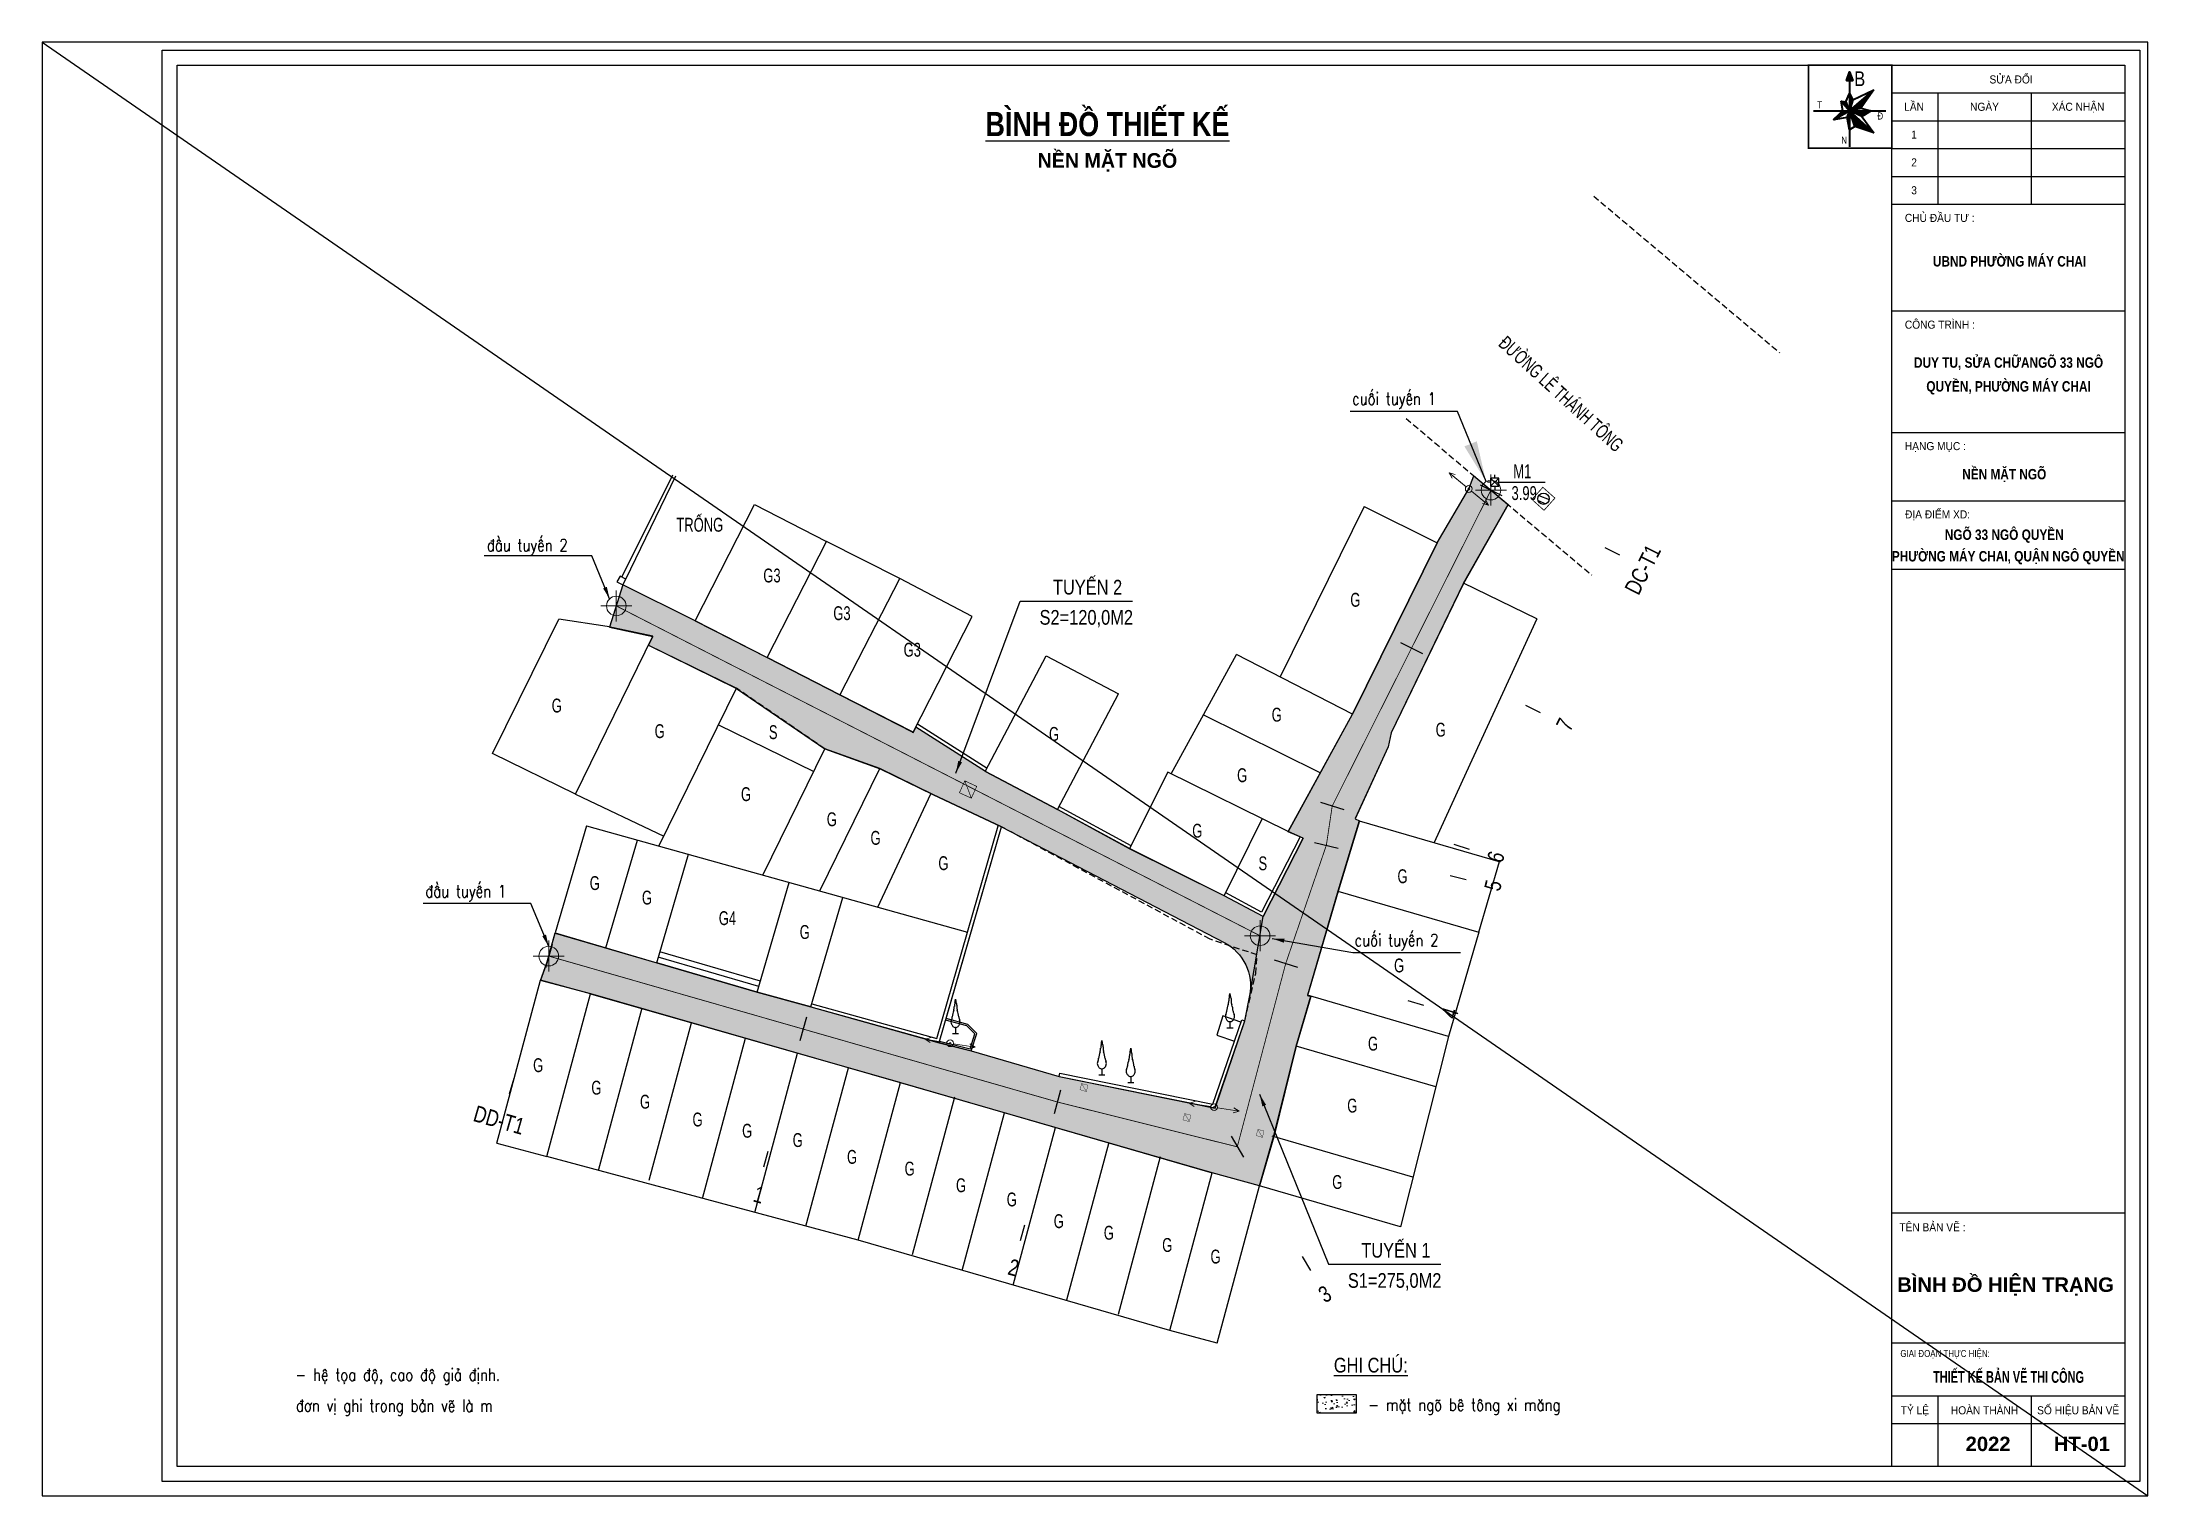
# Model space of a CAD drawing. Header units: millimetres. Extents: x 1823 to 2398, y 1966 to 2177.
# Drawn here: x 2183.1 to 2312.2, y 1966.5 to 2055.6 of the extents above; entities that cross this region are included whole.
import ezdxf
from ezdxf.enums import TextEntityAlignment as Align

# ---------------------------------------------------------------- set-up
doc = ezdxf.new("R2010")
doc.units = ezdxf.units.MM
doc.linetypes.add('ACAD_ISO10W100', pattern=[18, 12, -3, 0, -3])
doc.linetypes.add('DASHED', pattern=[19.05, 12.7, -6.35])
for name, color, linetype in [('BT7-THAY', 7, 'Continuous'), ('CAY', 3, 'Continuous'), ('chu', 6, 'Continuous'), ('coc', 1, 'Continuous'), ('Coc tren tuyen', 3, 'Continuous'), ('ENTTNTHIETKE1', 2, 'Continuous'), ('GA', 7, 'Continuous'), ('GHICHU', 7, 'Continuous'), ('KHUNGTEN', 5, 'Continuous'), ('NOI', 2, 'Continuous'), ('T.bao', 6, 'Continuous'), ('thep', 2, 'Continuous'), ('Tuyen', 7, 'Continuous'), ('TXT', 5, 'Continuous')]:
    doc.layers.add(name, color=color, linetype=linetype)
for name, color, linetype, lineweight in [('COT Ha The', 1, 'Continuous', 13), ('Khung', 1, 'Continuous', 35), ('Khungbo', 32, 'Continuous', 25), ('LC Dim', 8, 'Continuous', 18), ('LC Hatch', 252, 'Continuous', 9), ('LC Khac', 4, 'Continuous', 9), ('LC Net dam 1', 30, 'Continuous', 30), ('LC Net thay', 7, 'Continuous', 25), ('LC Text1', 3, 'Continuous', 20), ('LC Text2', 7, 'Continuous', 25)]:
    doc.layers.add(name, color=color, linetype=linetype, lineweight=lineweight)
doc.layers.add('KCS_Plotter', color=11, linetype='Continuous', plot=False)
doc.styles.add('LC 1', font='')
doc.styles.add('LC 3', font='vnsimli.shx', dxfattribs={"width": 0.75})
doc.styles.add('LC3', font='', dxfattribs={"width": 0.8})
doc.styles.get("Standard").update_dxf_attribs({"font": 'RomanS'})
doc.styles.add('style1', font='')
doc.styles.add('T2', font='', dxfattribs={"width": 0.8})
doc.styles.add('Ten duong', font='', dxfattribs={"width": 0.85})
doc.styles.add('THANG2', font='')
doc.styles.add('VnAvantH-B', font='')
doc.styles.get('LC 1').set_extended_font_data('.VnAvantH', bold=True)
doc.styles.get('LC3').set_extended_font_data('.VnArialH', bold=True)
doc.styles.get('style1').set_extended_font_data('.VnAvantH')
doc.styles.get('T2').set_extended_font_data('.VnArialH')
doc.styles.get('Ten duong').set_extended_font_data('.VnBlackH')
doc.styles.get('THANG2').set_extended_font_data('.VnHelvetInsH', bold=True)
doc.styles.get('VnAvantH-B').set_extended_font_data('.VnAvantH', bold=True)
doc.dimstyles.new('ISO-25', dxfattribs={"dimtxt": 2.5, "dimasz": 2.5, "dimexe": 1.25, "dimexo": 0.625, "dimtad": 1, "dimtxsty": 'Standard', "dimcen": 2.5, "dimadec": 0, "dimazin": 2, "dimtfac": 0, "dimtdec": 0, "dimtofl": 0, "dimtmove": 0, "dimatfit": 0, "dimfxl": 1, "dimtzin": 0, "dimarcsym": 0})
pattern_1 = [(45, (2233.8898275, 2010.0091837), (-0.001590994, 0.001590994), [])]

msp = doc.modelspace()

# ---------------------------------------------------------------- texts
at = {"layer": 'GHICHU', "color": 0, "style": 'THANG2'}
for s, height, p in [('b×nh ®å hiÖn tr¹ng', 0.8868, (2303.46, 1978.99, -6.17)), ('2022', 0.887, (2302.39, 1969.23, -6.17)), ('ht-01', 0.887, (2308.14, 1969.23, -6.17))]:
    msp.add_text(s, height=height, rotation=359.9992, dxfattribs=at).set_placement(p, align=Align.CENTER)
at = {"layer": 'Khung', "color": 0, "style": 'Ten duong', "width": 0.85}
for s, height, p in [('B', 0.9, (2294.18, 2052.89, -6.17)), ('t', 0.438, (2291.92, 2051.52, -6.17)), ('®', 0.438, (2295.6, 2050.84, -6.17)), ('n', 0.438, (2293.39, 2049.36, -6.17))]:
    msp.add_text(s, height=height, dxfattribs=at).set_placement(p)
at = {"layer": 'LC Text1', "color": 3, "style": 'LC 3', "width": 0.8}
for s, p in [('- hÖ täa ®é, cao ®é gi¶ ®Þnh.', (2198.64, 1973.54, -4.12)), ('®¬n vÞ ghi trong b¶n vÏ lµ m', (2198.67, 1971.65, -4.12)), ('- mÆt ngâ bª t«ng xi m¨ng', (2264.4, 1971.7, -2.06))]:
    msp.add_text(s, height=0.75, rotation=359.9992, dxfattribs=at).set_placement(p)
at = {"layer": 'LC Text2', "style": 'T2', "width": 0.8}
for s, p in [('tuyÕn 2', (2245.07, 2021.73, -2.06)), ('s2=120,0m2', (2244.25, 2019.88, -2.06)), ('tuyÕn 1', (2263.97, 1981.09, -2.06)), ('s1=275,0m2', (2263.15, 1979.24, -2.06)), ('%%Ughi chó:', (2262.29, 1974.05, -2.06))]:
    msp.add_text(s, height=0.9, rotation=359.9992, dxfattribs=at).set_placement(p)

# ---------------------------------------------------------------- blocks, each defined once
blk = doc.blocks.new('khung vpn')
at = {"layer": 'Defpoints'}
for p, q in [((52556.46, -4195.446), (52498.758, -4195.446)), ((52498.758, -4195.446), (52498.758, -4235.276)), ((52556.46, -4235.276), (52556.46, -4195.446)), ((52498.758, -4235.276), (52556.46, -4235.276))]:
    blk.add_line(p, q, dxfattribs=at)
at = {"layer": 'KHUNGTEN'}
blk.add_lwpolyline([(52556.243, -4234.885), (52502.048, -4234.885), (52502.048, -4195.662), (52556.243, -4195.662)], close=True, dxfattribs=at)
at = {"layer": 'T.bao'}
for p, q in [((52549.443, -4196.835), (52555.832, -4196.835)), ((52550.703, -4196.835), (52550.703, -4199.885)), ((52553.267, -4196.835), (52553.267, -4199.885)), ((52549.443, -4197.598), (52555.832, -4197.598)), ((52549.443, -4198.36), (52555.832, -4198.36)), ((52549.443, -4199.123), (52555.832, -4199.123)), ((52549.443, -4227.516), (52555.832, -4227.516)), ((52549.443, -4232.534), (52555.832, -4232.534)), ((52550.703, -4232.534), (52550.703, -4234.474)), ((52553.267, -4232.534), (52553.267, -4234.474)), ((52549.443, -4233.296), (52555.832, -4233.296))]:
    blk.add_line(p, q, dxfattribs=at)
at = {"layer": 'thep'}
for p, q in [((52549.443, -4199.885), (52555.832, -4199.885)), ((52549.443, -4202.81), (52555.832, -4202.81)), ((52549.443, -4206.138), (52555.832, -4206.138)), ((52549.443, -4208.009), (52555.832, -4208.009)), ((52549.443, -4209.881), (52555.832, -4209.881)), ((52549.443, -4231.083), (52555.832, -4231.083))]:
    blk.add_line(p, q, dxfattribs=at)
for points in [[(52555.832, -4234.474), (52502.459, -4234.474), (52502.459, -4196.073), (52555.832, -4196.073)], [(52555.832, -4196.073), (52555.832, -4234.474), (52549.443, -4234.474), (52549.443, -4196.073)]]:
    blk.add_lwpolyline(points, close=True, dxfattribs=at)
at = {"layer": 'TXT', "linetype": 'Continuous'}
blk.add_line((52555.832, -4196.073), (52555.832, -4234.474), dxfattribs=at)
at = {"layer": 'BT7-THAY', "linetype": 'ByBlock', "style": 'VnAvantH-B'}
for s, height, width, p in [('ubnd ph\xadêng m¸y chai', 0.28512, 0.85, (52552.67, -4201.592)), ('nÒn mÆt ngâ', 0.28512, 0.85, (52552.525, -4207.424)), ('ngâ 33 ng« quyÒn', 0.28512, 0.85, (52552.525, -4209.082)), ('ph\xadêng m¸y chai, quËn ng« quyÒn', 0.28512, 0.85, (52552.634, -4209.673)), ('thiÕt kÕ b¶n vÏ thi c«ng', 0.32076, 0.7, (52552.643, -4232.177))]:
    blk.add_text(s, height=height, dxfattribs=dict(at, width=width)).set_placement(p, align=Align.CENTER)
at = {"layer": 'BT7-THAY', "insert": (52552.643, -4204.081), "char_height": 0.28512, "width": 6.31626, "attachment_point": 2, "line_spacing_factor": 1.372151, "style": 'VnAvantH-B'}
blk.add_mtext('{\\W0.85;duy tu, söa ch÷angâ 33 ng« quyÒn, ph\xadêng m¸y chai}', dxfattribs=at)
at = {"layer": 'TXT', "linetype": 'Continuous', "style": 'T2'}
for s, height, width, p in [('söa ®æi', 0.2218, 0.9, (52552.713, -4196.577)), ('lÇn', 0.2218, 0.9, (52550.054, -4197.326)), ('ngµy', 0.2218, 0.9, (52551.985, -4197.326)), ('x¸c nhËn', 0.2218, 0.9, (52554.55, -4197.326)), ('1', 0.222, 0.9, (52550.054, -4198.089)), ('2', 0.222, 0.9, (52550.054, -4198.851)), ('3', 0.222, 0.9, (52550.054, -4199.614)), ('giai ®o¹n thùc hiÖn:', 0.19408, 0.8, (52550.904, -4231.471)), ('tû lÖ', 0.2218, 0.9, (52550.076, -4233.041)), ('hoµn thµnh', 0.2218, 0.9, (52551.985, -4233.041)), ('sè hiÖu b¶n vÏ', 0.22181, 0.9, (52554.55, -4233.041))]:
    blk.add_text(s, height=height, dxfattribs=dict(at, width=width)).set_placement(p, align=Align.CENTER)
at = {"layer": 'TXT', "linetype": 'Continuous', "style": 'T2', "width": 0.9}
for s, height, p in [('chñ ®Çu t\xad :', 0.22181, (52549.802, -4200.371)), ('c«ng tr×nh :', 0.22181, (52549.802, -4203.296)), ('h¹ng môc :', 0.2218, (52549.802, -4206.623)), ('®Þa ®iÓm xd:', 0.22181, (52549.806, -4208.494)), ('tªn b¶n vÏ :', 0.22181, (52549.651, -4228.026))]:
    blk.add_text(s, height=height, dxfattribs=at).set_placement(p)
blk = doc.blocks.new('TIEUDE1')
at = {"layer": 'LC Text2', "color": 7, "style": 'LC 1'}
blk.add_attdef('TIªU§Ò', text='', height=5, dxfattribs=at).set_placement((0, 0), align=Align.BOTTOM_CENTER)
blk.add_attdef('TL', text='', height=3, dxfattribs=at).set_placement((0, -2), align=Align.TOP_CENTER)
blk = doc.blocks.new('COTHATHE')
at = {"layer": 'COT Ha The', "linetype": 'Continuous'}
for p, q in [((-2.59, 0), (-2.01, 0.25)), ((-2.59, 0), (-2.01, -0.25)), ((2.59, 0), (2.01, 0.25)), ((2.59, 0), (2.01, -0.25))]:
    blk.add_line(p, q, dxfattribs=at)
at = {"layer": 'COT Ha The'}
for p, q in [((-2.59, 0), (-0.35, 0)), ((-2.59, 0), (-0.35, 0)), ((2.59, 0), (0.35, 0))]:
    blk.add_line(p, q, dxfattribs=at)
blk.add_circle((0, 0), 0.348, dxfattribs=at)
at = {"layer": 'COT Ha The', "linetype": 'Continuous'}
for start, end in [(0, 180), (180, 0)]:
    blk.add_arc((0, 0), 0.075, start, end, dxfattribs=at)
blk = doc.blocks.new('cay')
at = {"layer": 'CAY', "color": 3, "extrusion": (-0.000518657, 0.000768986, 1)}
for p, q in [((-0.2, 0, 0), (0.2, 0, 0)), ((-0.02, 0.76, 0), (-0.02, 0, 0)), ((-0.38, -0.01, 0), (0.36, -0.01, 0))]:
    blk.add_line(p, q, dxfattribs=at)
blk.add_lwpolyline([(-0.06, 3.91), (-0.02, 4.2), (0.02, 3.91, 0.060426), (0.05, 3.76, -0.106971), (0.13, 3.29, 0.106991), (0.2, 2.82)], format="xyb", dxfattribs=at)
for centre, radius, start, end in [((2.45, 1.79), 2.88, 159.0493, 175.3553), ((-1.29, 3.22), 1.12, 339.0493, 3.4768), ((0.96, 3.36), 1.12, 159.0538, 183.4768), ((-0.67, 3.98), 0.619, 339.0538, 352.8855), ((-2.49, 1.79), 2.88, 4.6759, 20.9819), ((-0.04, 1.39), 0.539, 154.1495, 205.8817), ((-1.53, 2.12), 1.12, 334.1495, 355.3553), ((0.91, 1.85), 1.59, 205.8817, 218.192), ((-0.1, 1.06), 0.312, 218.192, 284.9931), ((0.06, 1.06), 0.312, 255.038, 321.8392), ((-0.94, 1.85), 1.59, 321.8392, 334.1495), ((1.5, 2.12), 1.12, 184.6759, 205.8817), ((0, 1.39), 0.539, 334.1495, 25.8817)]:
    blk.add_arc(centre, radius, start, end, dxfattribs=at)
blk = doc.blocks.new('bu lon')
at = {"layer": 'LC Khac', "color": 9}
for p, q in [((0.79, 0), (-0.79, 0)), ((0, -0.79), (0, 0.79))]:
    blk.add_line(p, q, dxfattribs=at)
at = {"layer": 'LC Khac', "color": 7}
blk.add_circle((0, 0), 0.5, dxfattribs=at)
blk = doc.blocks.new('COCTRENTUYEN')
at = {"layer": 'Coc tren tuyen'}
for p, q in [((64.73, 25.05), (65.62, 24.6)), ((59.86, 15.37), (60.76, 14.92)), ((55.47, 6.85), (56.42, 6.55)), ((55.25, 4.94), (56.22, 4.7)), ((52.65, -2.72), (53.61, -3.01)), ((-2.15, -7.51), (-2.43, -8.47)), ((13.43, -11.98), (13.16, -12.94)), ((29.15, -16.49), (28.89, -17.45)), ((46.17, -18.41), (46.68, -19.27))]:
    blk.add_line(p, q, dxfattribs=at)
for points in [[(57.08, 28.89), (58.42, 28.22)], [(52.21, 19.22), (53.55, 18.54)], [(47.3, 9.43), (48.73, 8.98)], [(46.93, 6.96), (48.39, 6.61)], [(0.21, 0.72), (-0.21, -0.72)], [(44.46, -0.23), (45.89, -0.67)], [(15.79, -3.75), (15.38, -5.19)], [(31.37, -8.22), (30.98, -9.67)], [(41.82, -11.04), (42.58, -12.33)]]:
    blk.add_lwpolyline(points, dxfattribs=at)
at = {"layer": 'Tuyen', "color": 1, "linetype": 'ACAD_ISO10W100', "lineweight": 25, "ltscale": 0.1, "const_width": 0.05}
blk.add_lwpolyline([(0, 0), (31.17, -8.94), (42.2, -11.69), (45.17, -0.45), (47.66, 6.79), (48.02, 9.2), (57.75, 28.56)], dxfattribs=at)
at = {"layer": 'Tuyen', "color": 1, "linetype": 'ACAD_ISO10W100', "lineweight": 25, "ltscale": 0.1, "const_width": 0.05, "elevation": -0.01}
blk.add_lwpolyline([(4.14, 21.46), (43.61, 1.24)], dxfattribs=at)
at = {"layer": 'Coc tren tuyen', "char_height": 1, "attachment_point": 1}
for s, insert, width, rotation in [('\\Fviet buddy.shx;\\W0.8000000000;\\T1.0000000000;\\o\\lDC-T1', (65.9, 22.51), 4.1143, 63.3054), ('\\Fviet buddy.shx;\\W0.8000000000;\\T1.0000000000;\\o\\l7', (61.7, 14.15), 1.181, 63.3054), ('\\Fviet buddy.shx;\\W0.8000000000;\\T1.0000000000;\\o\\l6', (57.48, 5.95), 1.1429, 72.4686), ('\\Fviet buddy.shx;\\W0.8000000000;\\T1.0000000000;\\o\\l5', (57.32, 4.16), 1.181, 76.3276), ('\\Fviet buddy.shx;\\W0.8000000000;\\T1.0000000000;\\o\\l4', (54.66, -3.63), 1.219, 73.093), ('\\Fviet buddy.shx;\\W0.8000000000;\\T1.0000000000;\\o\\lDD-T1', (-4.42, -9.13), 4.1143, 343.9949), ('\\Fviet buddy.shx;\\W0.8000000000;\\T1.0000000000;\\o\\l1', (12.74, -14.06), 0.8381, 343.9949), ('\\Fviet buddy.shx;\\W0.8000000000;\\T1.0000000000;\\o\\l2', (28.33, -18.53), 1.181, 345.0093), ('\\Fviet buddy.shx;\\W0.8000000000;\\T1.0000000000;\\o\\l3', (47.06, -20.43), 1.181, 30.5932)]:
    blk.add_mtext(s, dxfattribs=dict(at, insert=insert, width=width, rotation=rotation))
blk = doc.blocks.new('NENHIENTRANG')
at = {"layer": 'GA'}
h = blk.add_hatch(dxfattribs=at)
h.set_pattern_fill('ANSI31', color=5, scale=2.5, angle=292.3038, style=0)
h.set_pattern_definition([(337.303808, (-2698.49662, -12.83195), (0.12057648, 0.288301167), [])])
h.paths.add_polyline_path([(61.23, 27.8, 1), (60.71, 28.26, 1)])
at = {"layer": 'coc', "elevation": 0.01}
for points in [[(57.73, 29.05), (57.53, 29.05)], [(57.73, 29.3), (58.23, 28.8)], [(57.73, 28.8), (58.23, 29.3)], [(57.98, 29.3), (57.98, 29.5)], [(57.98, 28.8), (57.98, 28.6)], [(58.23, 29.05), (61.07, 29.05)]]:
    blk.add_lwpolyline(points, dxfattribs=at)
blk.add_lwpolyline([(57.73, 28.8), (58.23, 28.8), (58.23, 29.3), (57.73, 29.3)], close=True, dxfattribs=at)
at = {"layer": 'GA', "color": 5, "const_width": 0.05, "elevation": 0.02}
blk.add_lwpolyline([(60.26, 27.99), (61, 27.32), (61.67, 28.07), (60.93, 28.73)], close=True, dxfattribs=at)
at = {"layer": 'GA', "color": 5}
blk.add_circle((60.97, 28.03, 0.02), 0.35, dxfattribs=at)
at = {"layer": 'NOI', "color": 3, "linetype": 'DASHED', "ltscale": 0.03}
for points, elevation in [([(64.05, 46.58), (75.44, 36.98)], -0.02), ([(52.55, 32.94), (63.94, 23.34)], -0.02), ([(16.92, 12.7), (11.5, 16.42)], -0.21), ([(42.66, -3.97), (43.33, -1.07), (43.42, 0.07), (40.53, 1.04), (27.74, 7.93)], -0.21)]:
    blk.add_lwpolyline(points, dxfattribs=dict(at, elevation=elevation))
at = {"layer": 'NOI'}
for points, elevation in [([(4.48, 23.23), (7.6, 29.49)], -0.01), ([(4.72, 23.11), (7.79, 29.43)], -0.01), ([(8.97, 20.55), (12.61, 27.67)], -0.22), ([(12.61, 27.67), (17.03, 25.41)], -0.22), ([(56.06, 22.85), (58.8, 27.67)], -0.06), ([(13.39, 18.29), (17.03, 25.41)], -0.26), ([(25.96, 20.82), (21.51, 23.15), (17.03, 25.41)], -0.15), ([(4.54, 22.75), (3.73, 20.16)], -0.01), ([(8.97, 20.55), (4.54, 22.75)], -0.22), ([(17.86, 16.03), (21.51, 23.15)], -0.3), ([(56.06, 22.85), (51.63, 13.69), (51.45, 12.83), (49.43, 8.43)], -0.06), ([(60.56, 20.67), (56.06, 22.85)], -0.06), ([(22.32, 13.69), (25.96, 20.82)], -0.15), ([(60.56, 20.67), (56.22, 11.25), (56.22, 11.25), (54.26, 6.96)], -0.06), ([(-3.44, 12.41), (0.61, 20.64)], -0.01), ([(6.38, 19.6), (3.57, 20.2), (0.61, 20.64)], -0.15), ([(1.63, 9.92), (6.38, 19.6)], -0.03), ([(8.97, 20.55), (13.39, 18.29)], -0.22), ([(6.11, 19.06), (11.5, 16.42)], -0.15), ([(22.33, 13.72), (17.85, 16.01), (13.39, 18.29)], -0.15), ([(26.75, 11.32), (30.48, 18.4)], -0.13), ([(30.49, 18.4), (34.91, 16.07)], -0.14), ([(38.15, 11.17), (42.15, 18.49)], -0.19), ([(49.27, 14.83), (42.15, 18.49)], -0.18), ([(6.75, 6.74), (11.5, 16.42)], -0.04), ([(31.18, 8.99), (34.91, 16.07)], -0.14), ([(26.87, 11.49), (22.6, 14.21)], -0.14), ([(47.29, 11.23), (40.11, 14.78)], -0.18), ([(45.32, 7.63), (49.27, 14.83)], -0.19), ([(10.4, 14.17), (16.24, 11.31)], -0.15), ([(26.76, 11.32), (22.49, 14.04)], -0.14), ([(1.63, 9.92), (-3.44, 12.41)], -0.03), ([(13.12, 4.97), (16.92, 12.7)], -0.09), ([(20.3, 11.49), (16.92, 12.7)], -0.21), ([(16.62, 3.99), (20.3, 11.49)], -0.21), ([(23.53, 9.9), (20.3, 11.49)], -0.21), ([(26.76, 11.32), (31.18, 8.99)], -0.14), ([(37.94, 11.28), (35.6, 6.59)], -0.22), ([(45.32, 7.63), (37.94, 11.28)], -0.18), ([(1.63, 9.92), (7.05, 7.36)], -0.03), ([(20.16, 3), (23.42, 9.95)], -0.21), ([(27.74, 7.93), (23.53, 9.9)], -0.21), ([(35.7, 6.76), (31.27, 9.17)], -0.22), ([(2.31, 7.98), (0.39, 1.42)], -0.18), ([(2.31, 7.98), (25.67, 1.46)], -0.18), ([(23.79, -5.06), (27.55, 7.98)], -0.17), ([(23.93, -5.3), (27.74, 7.93)], -0.17), ([(35.6, 6.59), (31.18, 8.99)], -0.22), ([(41.4, 3.69), (43.73, 8.41)], -0.22), ([(49.68, 8.29), (48.37, 3.98)], -0.21), ([(49.68, 8.29), (58.32, 5.77)], -0.21), ([(3.5, 0.51), (5.44, 7.11)], -0.18), ([(41.4, 3.69), (35.6, 6.59)], -0.22), ([(46.23, 7.22), (43.78, 2.43), (41.4, 3.69)], -0.19), ([(46.05, 7.31), (43.69, 2.7), (41.49, 3.87)], -0.19), ([(46.23, 7.22), (45.32, 7.63)], -0.19), ([(6.62, -0.41), (8.56, 6.24)], -0.19), ([(57.01, 1.46), (58.27, 5.79)], -0.23), ([(12.77, -2.21), (14.74, 4.51)], -0.2), ([(48.37, 3.98), (46.51, -2.4)], -0.23), ([(48.37, 3.98), (57.01, 1.46)], -0.23), ([(16.07, -3.11), (18.03, 3.59)], -0.15), ([(-0.09, -0.36), (0.22, 0.84), (0.39, 1.42)], -0.18), ([(0.39, 1.42), (6.62, -0.41)], -0.18), ([(57.01, 1.46), (55.15, -4.92)], -0.23), ([(12.97, -1.54), (6.81, 0.26)], -0.2), ([(-0.09, -0.36), (-0.51, -1.48)], -0.18), ([(12.77, -2.21), (6.62, -0.41)], -0.2), ([(12.87, -1.87), (6.71, -0.07)], -0.2), ([(-3.19, -11.46), (-0.51, -1.48)], -0.07), ([(2.56, -2.32), (-0.51, -1.48)], -0.18), ([(-0.11, -12.29), (2.56, -2.32)], -0.07), ([(2.56, -2.32), (21.55, -7.75)], -0.18), ([(16.07, -3.11), (12.77, -2.21)], -0.15), ([(43.56, -14.07), (44.43, -11.07), (45.81, -5.53), (46.71, -2.46)], -0.17), ([(55.15, -4.92), (46.51, -2.4)], -0.23), ([(3.05, -13.14), (5.72, -3.17)], -0.08), ([(16.07, -3.11), (23.93, -5.3)], -0.15), ([(16.12, -2.92), (23.79, -5.06)], -0.15), ([(23.93, -5.3), (25.89, -5.8), (26.23, -4.74), (25.68, -4.2), (24.35, -3.82)], -0.17), ([(42.42, -4.04), (41.32, -3.67), (40.95, -4.85), (42.02, -5.21)], -0.15), ([(6.15, -13.74), (8.74, -4.09)], -0.07), ([(9.42, -14.85), (12.06, -5.03)], -0.07), ([(23.95, -5.21), (25.82, -5.68), (26.12, -4.77), (25.63, -4.28), (24.32, -3.92)], -0.17), ([(31.29, -7.38), (40.83, -9.3), (42.66, -3.97)], -0.15), ([(31.33, -7.18), (40.7, -9.07), (42.47, -3.9)], -0.15), ([(42.47, -3.9), (42.66, -3.97)], -0.15), ([(55.15, -4.92), (52.2, -16.59)], -0.23), ([(12.62, -15.71), (15.24, -5.95)], -0.07), ([(54.37, -8.02), (45.81, -5.53)], -0.22), ([(15.76, -16.55), (18.37, -6.84)], -0.07), ([(31.29, -7.38), (31.33, -7.18)], -0.15), ([(18.96, -17.41), (21.55, -7.75)], -0.07), ([(21.55, -7.75), (40.66, -13.29)], -0.12), ([(22.29, -18.28), (24.88, -8.62)], -0.13), ([(25.34, -19.26), (27.93, -9.6)], -0.12), ([(-3.19, -11.46), (-0.11, -12.28)], -0.07), ([(28.46, -20.16), (31.06, -10.5)], -0.11), ([(31.75, -21.06), (34.34, -11.4)], -0.14), ([(52.97, -13.55), (44.33, -11.03)], -0.21), ([(18.96, -17.41), (-0.11, -12.29)], -0.17), ([(34.91, -21.95), (37.5, -12.29)], -0.11), ([(38.07, -22.95), (40.66, -13.29)], -0.17), ([(43.56, -14.07), (40.66, -13.29)], -0.17), ([(40.97, -23.73), (43.56, -14.07)], -0.17), ([(52.2, -16.59), (43.56, -14.07)], -0.17), ([(38.07, -22.95), (18.96, -17.41)], -0.17), ([(40.97, -23.73), (38.07, -22.95)], -0.17)]:
    blk.add_lwpolyline(points, dxfattribs=dict(at, elevation=elevation))
for points in [[(54.46, 25.33), (56.39, 28.63), (56.7, 29.44)], [(49.98, 27.55), (44.82, 17.12)], [(49.98, 27.55), (54.46, 25.33)], [(54.46, 25.33), (49.27, 14.83)]]:
    blk.add_lwpolyline(points, dxfattribs=at)
at = {"layer": 'NOI', "elevation": -0.01}
blk.add_lwpolyline([(4.18, 22.93), (4.54, 22.75), (4.72, 23.11), (4.37, 23.29)], close=True, dxfattribs=at)
at = {"layer": 'NOI', "color": 5}
for points, const_width, elevation in [([(25.17, 10.01), (25.9, 9.68), (26.23, 10.4), (25.5, 10.74)], 0.04, -3.22), ([(32.56, -8.19), (32.95, -8.3), (33.05, -7.91), (32.66, -7.81)], 0.02, -0.15), ([(38.87, -10.04), (39.26, -10.14), (39.36, -9.75), (38.98, -9.65)], 0.02, -0.2), ([(43.36, -11), (43.74, -11.11), (43.84, -10.72), (43.46, -10.62)], 0.02, -0.23)]:
    blk.add_lwpolyline(points, close=True, dxfattribs=dict(at, const_width=const_width, elevation=elevation))
for points, const_width, elevation in [([(25.5, 10.74), (25.9, 9.68)], 0.04, -3.22), ([(32.66, -7.81), (32.95, -8.3)], 0.02, -0.15), ([(38.98, -9.65), (39.26, -10.14)], 0.02, -0.2), ([(43.46, -10.62), (43.74, -11.11)], 0.02, -0.23)]:
    blk.add_lwpolyline(points, dxfattribs=dict(at, const_width=const_width, elevation=elevation))
at = {"layer": 'CAY', "xscale": 0.5, "yscale": 0.5, "zscale": 0.5}
for p in [(41.76, -4.39, -3.99), (24.94, -4.74, -3.99), (33.91, -7.28, 0.08), (35.68, -7.75, -3.99)]:
    blk.add_blockref('cay', p, dxfattribs=at)
at = {"layer": 'COT Ha The'}
for p, xscale, yscale, zscale, rotation in [((56.39, 28.63, 0), 0.5999999999767177, 0.5999999999767177, 0.5999999999767177, 320.492813211014), ((24.6, -5.34, -0.16), 0.5999999999767442, 0.5999999999767442, 0.5999999999767442, 350.7589980472952), ((40.78, -9.26, -0.2), 0.5999999999767442, 0.5999999999767442, 0.5999999999767442, 350.7589980472952)]:
    blk.add_blockref('COTHATHE', p, dxfattribs=dict(at, xscale=xscale, yscale=yscale, zscale=zscale, rotation=rotation))
at = {"layer": 'LC Khac', "xscale": 1.200000024864069, "yscale": 1.200000024864069, "zscale": 1.200000024864069}
for p in [(57.75, 28.56), (4.14, 21.46, -0.01), (43.6, 1.25, -0.21), (0, 0)]:
    blk.add_blockref('bu lon', p, dxfattribs=at)
at = {"layer": 'chu', "color": 6, "style": 'style1', "width": 0.7}
blk.add_text('®\xadêng lª th¸nh t«ng', height=0.85, rotation=317.5347, dxfattribs=at).set_placement((58.15, 37.45, -3.98))
for s, p in [('trèng', (7.82, 26.01, -3.98)), ('g3', (13.15, 22.9, -3.98)), ('g', (49.13, 21.41, -3.98)), ('g3', (17.44, 20.59, -3.98)), ('g3', (21.75, 18.35, -3.98)), ('g', (0.18, 14.93, -3.98)), ('g', (6.49, 13.36, -3.98)), ('g', (44.31, 14.37, -3.98)), ('g', (54.36, 13.45, -3.98)), ('s', (13.49, 13.3, -3.98)), ('g', (30.66, 13.19, -3.98)), ('g', (11.78, 9.5, -3.98)), ('g', (42.19, 10.66, -3.98)), ('g', (17.04, 7.96, -3.98)), ('g', (39.44, 7.26, -3.98)), ('g', (19.72, 6.82, -3.98)), ('g', (23.88, 5.27, -3.98)), ('s', (43.5, 5.26, -3.98)), ('g', (52.02, 4.47, -3.98)), ('g', (2.51, 4.05, -3.98)), ('g', (5.71, 3.16, -3.98)), ('g4', (10.42, 1.9, -3.98)), ('g', (15.38, 1.05, -3.98)), ('g', (51.81, -1, -3.98)), ('g', (50.21, -5.79, -3.98)), ('g', (-0.96, -7.11, -3.98)), ('g', (2.61, -8.49, -3.98)), ('g', (5.59, -9.35, -3.98)), ('g', (48.94, -9.59, -3.98)), ('g', (8.81, -10.44, -3.98)), ('g', (11.85, -11.13, -3.98)), ('g', (14.95, -11.7, -3.98)), ('g', (18.28, -12.73, -3.98)), ('g', (21.81, -13.45, -3.98)), ('g', (24.96, -14.47, -3.98)), ('g', (48.02, -14.27, -3.98)), ('g', (28.07, -15.34, -3.98)), ('g', (30.95, -16.67, -3.98)), ('g', (34.02, -17.38, -3.98)), ('g', (37.6, -18.13, -3.98)), ('g', (40.56, -18.84, -3.98))]:
    blk.add_text(s, height=0.85, dxfattribs=at).set_placement(p)
at = {"layer": 'coc', "style": 'style1', "width": 0.7}
for s, p in [('m1', (59.12, 29.29, 0.01)), ('3.99', (59.01, 27.95, 0.01))]:
    blk.add_text(s, height=0.85, dxfattribs=at).set_placement(p)
at = {"layer": 'LC Text1', "color": 3, "style": 'LC 3', "width": 0.8}
for s, p in [('cuèi tuyÕn 1', (49.24, 33.79, -3.98)), ('®Çu tuyÕn 2', (-3.8, 24.81, -9.96)), ('®Çu tuyÕn 1', (-7.57, 3.6, -5.98)), ('cuèi tuyÕn 2', (49.39, 0.6, -5.98))]:
    blk.add_text(s, height=0.75, dxfattribs=at).set_placement(p)
at = {"layer": 'LC Dim'}
for points, override in [([(57.45, 29.08), (55.69, 33.37), (49.12, 33.37)], {"dimgap": 0.625, "dimtad": 0, "dimazin": 0, "dimtfac": 1, "dimtdec": 2, "dimtofl": 1, "dimatfit": 3, "dimtzin": 8}), ([(3.73, 21.89, -3.98), (2.64, 24.54, -3.98), (-3.96, 24.54, -3.98)], {"dimasz": 0.75, "dimtad": 0, "dimazin": 0, "dimtfac": 1, "dimtdec": 2, "dimtofl": 1, "dimatfit": 3, "dimtzin": 8}), ([(0, 0.58), (-1.09, 3.23), (-7.69, 3.23)], {"dimasz": 0.75, "dimtad": 0, "dimazin": 0, "dimtfac": 1, "dimtdec": 2, "dimtofl": 1, "dimatfit": 3, "dimtzin": 8}), ([(44.34, 1.07), (49.28, 0.23), (55.89, 0.23)], {"dimasz": 0.75, "dimgap": 0.625, "dimtad": 0, "dimazin": 0, "dimtfac": 1, "dimtdec": 2, "dimtofl": 1, "dimatfit": 3, "dimtzin": 8})]:
    blk.add_leader(points, dimstyle='ISO-25', override=override, dxfattribs=at)

# ---------------------------------------------------------------- hatches: boundary and pattern name
at = {"layer": 'Khung'}
h = msp.add_hatch(dxfattribs=at)
h.set_pattern_fill('ANSI31', color=150, scale=0.018, style=0)
h.set_pattern_definition(pattern_1)
h.paths.add_polyline_path([(2293.9, 2053.77), (2293.71, 2053.23), (2293.9, 2053.23), (2294.09, 2053.23)])
h = msp.add_hatch(dxfattribs=at)
h.set_pattern_fill('ANSI31', color=150, scale=0.018, style=0)
h.set_pattern_definition(pattern_1)
h.paths.add_polyline_path([(2295.39, 2052.67), (2293.9, 2051.38), (2293.9, 2051.38), (2294.59, 2051.53)])
h = msp.add_hatch(dxfattribs=at)
h.set_pattern_fill('ANSI31', color=150, scale=0.018, style=0)
h.set_pattern_definition(pattern_1)
h.paths.add_polyline_path([(2294.1, 2052.05), (2293.9, 2052.43), (2293.9, 2052.43), (2293.9, 2051.38)])
h = msp.add_hatch(dxfattribs=at)
h.set_pattern_fill('ANSI31', color=150, scale=0.018, style=0)
h.set_pattern_definition(pattern_1)
h.paths.add_polyline_path([(2293.9, 2051.38), (2293.49, 2051.38), (2292.91, 2050.83)])
h = msp.add_hatch(dxfattribs=at)
h.set_pattern_fill('ANSI31', color=150, scale=0.018, style=0)
h.set_pattern_definition(pattern_1)
h.paths.add_polyline_path([(2293.68, 2051.93), (2293.38, 2051.97), (2293.9, 2051.38)])
h = msp.add_hatch(dxfattribs=at)
h.set_pattern_fill('ANSI31', color=150, scale=0.018, style=0)
h.set_pattern_definition(pattern_1)
h.paths.add_polyline_path([(2293.9, 2051.38), (2293.76, 2050.96), (2293.9, 2050.2), (2293.9, 2050.2)])
h = msp.add_hatch(dxfattribs=at)
h.set_pattern_fill('ANSI31', color=150, scale=0.018, style=0)
h.set_pattern_definition(pattern_1)
h.paths.add_polyline_path([(2295.23, 2051.37), (2295.22, 2051.38), (2293.9, 2051.38), (2294.65, 2051.02)])
h = msp.add_hatch(dxfattribs=at)
h.set_pattern_fill('ANSI31', color=150, scale=0.018, style=0)
h.set_pattern_definition(pattern_1)
h.paths.add_polyline_path([(2295.39, 2050.03), (2293.9, 2051.38), (2294.23, 2050.42)])
at = {"layer": 'LC Hatch'}
h = msp.add_hatch(dxfattribs=at)
h.set_pattern_fill('AR-CONC', color=256, scale=0.005)
h.paths.add_polyline_path([(2262.55, 2003.55), (2263.86, 2007.86), (2263.6, 2007.99), (2265.62, 2012.4), (2265.81, 2013.26), (2270.23, 2022.41), (2272.97, 2027.24), (2270.87, 2029.01), (2270.57, 2028.2), (2268.63, 2024.9), (2263.44, 2014.4), (2259.49, 2007.19), (2260.4, 2006.79), (2257.95, 2001.99), (2257.16, 1997.31, -0.013171), (2257.13, 1997.16), (2256.83, 1995.6), (2255.01, 1990.26), (2245.46, 1992.19), (2240.06, 1993.76), (2238.1, 1994.26), (2230.24, 1996.46), (2226.95, 1997.36), (2220.79, 1999.16), (2214.56, 2000.98), (2214.39, 2000.41), (2214.08, 1999.21), (2213.66, 1998.08), (2216.74, 1997.25), (2235.72, 1991.81), (2254.83, 1986.28), (2257.73, 1985.5), (2258.61, 1988.5), (2259.99, 1994.04), (2260.88, 1997.1), (2260.68, 1997.16)])
h = msp.add_hatch(dxfattribs=at)
h.set_pattern_fill('AR-CONC', color=256, scale=0.005)
h.paths.add_polyline_path([(2245.35, 2008.56), (2240.93, 2010.89), (2236.67, 2013.6), (2236.5, 2013.28), (2232.03, 2015.57), (2227.57, 2017.85), (2223.15, 2020.11), (2218.71, 2022.32), (2217.9, 2019.73), (2220.55, 2019.16), (2220.29, 2018.62), (2225.67, 2015.98), (2231.09, 2012.27), (2234.48, 2011.05), (2237.71, 2009.47), (2241.92, 2007.49), (2255.57, 2000.4, -0.318364), (2257.16, 1997.31), (2257.95, 2001.99), (2255.57, 2003.26), (2249.77, 2006.15)])
h = msp.add_hatch(dxfattribs=at)
h.set_pattern_fill('AR-CONC', color=256, scale=0.005)
h.set_pattern_definition([(50, (129.06875, 0), (0.91092334, -0.07969543), [0.09525, -1.04775]), (355, (129.06875, 0), (-0.1762171, 0.95528423), [0.0762, -0.83820292]), (100.451445, (129.1447, -0.0066), (0.73470624, 0.87558876), [0.08095004, -0.89045122]), (46.1842, (129.0688, 0.254), (1.3553952, -0.21021164), [0.142875, -1.571625]), (96.63556, (129.1817, 0.2365), (1.1870207, 1.2371306), [0.1214251, -1.33567804]), (351.18415, (129.0688, 0.254), (1.1870207, 1.2371306), [0.11429984, -1.25729866]), (21, (129.19575, 0.1905), (0.75807196, -0.511326), [0.09525, -1.04775]), (326, (129.19575, 0.1905), (0.30901014, 0.92093983), [0.0762, -0.8382]), (71.451445, (129.2589, 0.1479), (1.0670821, 0.40961384), [0.08095004, -0.8904497]), (37.5, (129.06875, 0), (0.015443016, 0.422775194), [0, -0.82804, 0, -0.8509, 0, -0.841375]), (7.5, (129.06875, 0), (0.33409831, 0.500902874), [0, -0.48514, 0, -0.80899, 0, -0.320675]), (327.5, (128.78554, 0), (0.677952976, -0.02864372), [0, -0.3175, 0, -0.9906, 0, -1.31445]), (317.5, (128.65854, 0), (0.74064591, 0.12713246), [0, -0.41275, 0, -0.65786, 0, -0.93345])])
h.paths.add_polyline_path([(2263.66, 1972.7), (2261.27, 1972.7), (2261.27, 1971.56), (2263.66, 1971.56)])

# ---------------------------------------------------------------- linework, layer by layer
at = {"layer": 'KCS_Plotter'}
msp.add_line((2183.12, 2055.58, -4.12), (2312.18, 1966.49, -4.12), dxfattribs=at)
at = {"layer": 'Khung', "color": 0}
for p, q in [((2293.68, 2051.93, -6.17), (2293.9, 2052.43, -6.17)), ((2293.9, 2051.38, -6.17), (2295.39, 2052.67, -6.17)), ((2293.9, 2052.43, -6.17), (2294.1, 2052.05, -6.17)), ((2294.1, 2052.05, -6.17), (2295.39, 2052.67, -6.17)), ((2295.39, 2052.67, -6.17), (2294.59, 2051.53, -6.17)), ((2292.91, 2050.83, -6.17), (2293.49, 2051.38, -6.17)), ((2293.76, 2050.96, -6.17), (2292.91, 2050.83, -6.17)), ((2293.49, 2051.38, -6.17), (2293.38, 2051.97, -6.17)), ((2293.38, 2051.97, -6.17), (2293.68, 2051.93, -6.17)), ((2293.9, 2050.2, -6.17), (2293.76, 2050.96, -6.17)), ((2294.59, 2051.53, -6.17), (2295.22, 2051.38, -6.17)), ((2295.23, 2051.38, -6.17), (2294.65, 2051.02, -6.17)), ((2294.65, 2051.02, -6.17), (2295.39, 2050.03, -6.17)), ((2295.22, 2051.38, -6.17), (2295.23, 2051.38, -6.17)), ((2294.23, 2050.42, -6.17), (2293.9, 2050.2, -6.17)), ((2295.39, 2050.03, -6.17), (2294.23, 2050.42, -6.17))]:
    msp.add_line(p, q, dxfattribs=at)
at = {"layer": 'Khung', "color": 0, "elevation": -6.17}
for points in [[(2293.9, 2053.77), (2293.71, 2053.23), (2294.09, 2053.23)], [(2293.71, 2053.23), (2293.9, 2053.77), (2294.09, 2053.23), (2293.9, 2053.23)]]:
    msp.add_lwpolyline(points, close=True, dxfattribs=at)
for points in [[(2293.9, 2053.23), (2293.9, 2049.16)], [(2291.68, 2051.38), (2296.12, 2051.38)], [(2292.91, 2050.83), (2293.9, 2051.38)], [(2293.38, 2051.97), (2293.9, 2051.38)], [(2293.68, 2051.93), (2293.9, 2051.38)], [(2293.76, 2050.96), (2293.9, 2051.38)], [(2294.1, 2052.05), (2293.9, 2051.38)], [(2294.59, 2051.53), (2293.9, 2051.38)], [(2294.23, 2050.42), (2293.9, 2051.38)], [(2295.39, 2050.03), (2293.9, 2051.38)], [(2294.65, 2051.02), (2293.9, 2051.38)]]:
    msp.add_lwpolyline(points, dxfattribs=at)
at = {"layer": 'Khungbo', "color": 0, "lineweight": 50, "const_width": 0.103, "elevation": -6.17}
msp.add_lwpolyline([(2291.39, 2049.08), (2296.49, 2049.08), (2296.49, 2054.18), (2291.39, 2054.18)], close=True, dxfattribs=at)
at = {"layer": 'LC Net thay'}
for p, q in [((2238.53, 1995.74), (2241.92, 2007.49)), ((2239.85, 1995.37), (2238.53, 1995.74)), ((2240.41, 1994.82), (2239.85, 1995.37)), ((2240.06, 1993.76), (2240.41, 1994.82))]:
    msp.add_line(p, q, dxfattribs=at)
msp.add_lwpolyline([(2257.95, 2001.99), (2260.4, 2006.79), (2259.49, 2007.19), (2263.44, 2014.4), (2268.63, 2024.9), (2270.57, 2028.2), (2270.87, 2029.01), (2272.97, 2027.24), (2270.23, 2022.41), (2265.81, 2013.26), (2265.62, 2012.4), (2263.6, 2007.99), (2263.86, 2007.86), (2262.55, 2003.55), (2260.68, 1997.16), (2260.88, 1997.1), (2259.99, 1994.04), (2258.61, 1988.5), (2257.73, 1985.5), (2254.83, 1986.28), (2235.72, 1991.81), (2216.74, 1997.25), (2213.66, 1998.08), (2214.08, 1999.21), (2214.39, 2000.41), (2214.56, 2000.98), (2220.79, 1999.16), (2226.95, 1997.36), (2230.24, 1996.46), (2238.1, 1994.26), (2240.06, 1993.76), (2245.46, 1992.19), (2255.01, 1990.26), (2256.83, 1995.6), (2257.13, 1997.16)], dxfattribs=at)
msp.add_lwpolyline([(2257.13, 1997.16), (2257.95, 2001.99), (2255.57, 2003.26), (2249.77, 2006.15), (2245.35, 2008.56), (2240.93, 2010.89), (2236.67, 2013.6), (2236.5, 2013.28), (2232.03, 2015.57), (2227.57, 2017.85), (2223.15, 2020.11), (2218.71, 2022.32), (2217.9, 2019.73), (2220.55, 2019.16), (2220.29, 2018.62), (2225.67, 2015.98), (2231.09, 2012.27), (2234.48, 2011.05), (2237.71, 2009.47), (2241.92, 2007.49), (2255.57, 2000.4, -0.332931)], format="xyb", close=True, dxfattribs=at)
at = {"layer": 'LC Net thay', "elevation": -2.06}
msp.add_lwpolyline([(2261.27, 1972.7), (2263.66, 1972.7), (2263.66, 1971.56), (2261.27, 1971.56)], close=True, dxfattribs=at)

# ---------------------------------------------------------------- block references
at = {"layer": 'ENTTNTHIETKE1', "color": 6, "xscale": 2.236837341266501, "yscale": 2.236837341266501, "zscale": 2.236837341266501}
msp.add_blockref('khung vpn', (-115248.07, 11440.11, -6.17), dxfattribs=at)
at = {"layer": 'LC Net dam 1'}
msp.add_blockref('COCTRENTUYEN', (2214.17, 1999.57, -0.13), dxfattribs=at)
at = {"layer": 'LC Net thay'}
msp.add_blockref('NENHIENTRANG', (2214.17, 1999.57, -0.13), dxfattribs=at)
at = {"layer": 'LC Text2'}
ref = msp.add_blockref('TIEUDE1', (2248.41, 2049.38, -4.12), dxfattribs=dict(at, xscale=0.3000093024588386, yscale=0.3000093024588386, zscale=0.3000093024588386, rotation=359.999216292062))
ref.add_attrib('TIªU§Ò', '%%Ub×nh ®å thiÕt kÕ', dxfattribs={"color": 7, "height": 1.4774, "rotation": 359.9992, "style": 'LC3', "width": 0.8}).set_placement((2248.41, 2049.38, -4.12), align=Align.BOTTOM_CENTER)
ref.add_attrib('TL', 'nÒn mÆt ngâ', dxfattribs={"color": 7, "height": 0.9, "rotation": 359.9992, "style": 'LC 1'}).set_placement((2248.41, 2048.78, -4.12), align=Align.TOP_CENTER)

msp.set_redraw_order([(e.dxf.handle, doc.entitydb.next_handle()) for e in msp.query("TEXT MTEXT ATTDEF DIMENSION ARC_DIMENSION")])  # texts and dimensions are drawn at this point

# ---------------------------------------------------------------- leaders
at = {"layer": 'LC Dim'}
for points in [[(2239.12, 2010.79, -2.06), (2243.07, 2021.32, -2.06), (2249.95, 2021.32, -2.06)], [(2257.74, 1991.1, -2.06), (2261.96, 1980.68, -2.06), (2268.85, 1980.68, -2.06)]]:
    msp.add_leader(points, dimstyle='ISO-25', override={"dimasz": 0.75, "dimtad": 0, "dimazin": 0, "dimtfac": 1, "dimtdec": 2, "dimtofl": 1, "dimatfit": 3, "dimtzin": 8}, dxfattribs=at)

doc.saveas('drawing.dxf')
